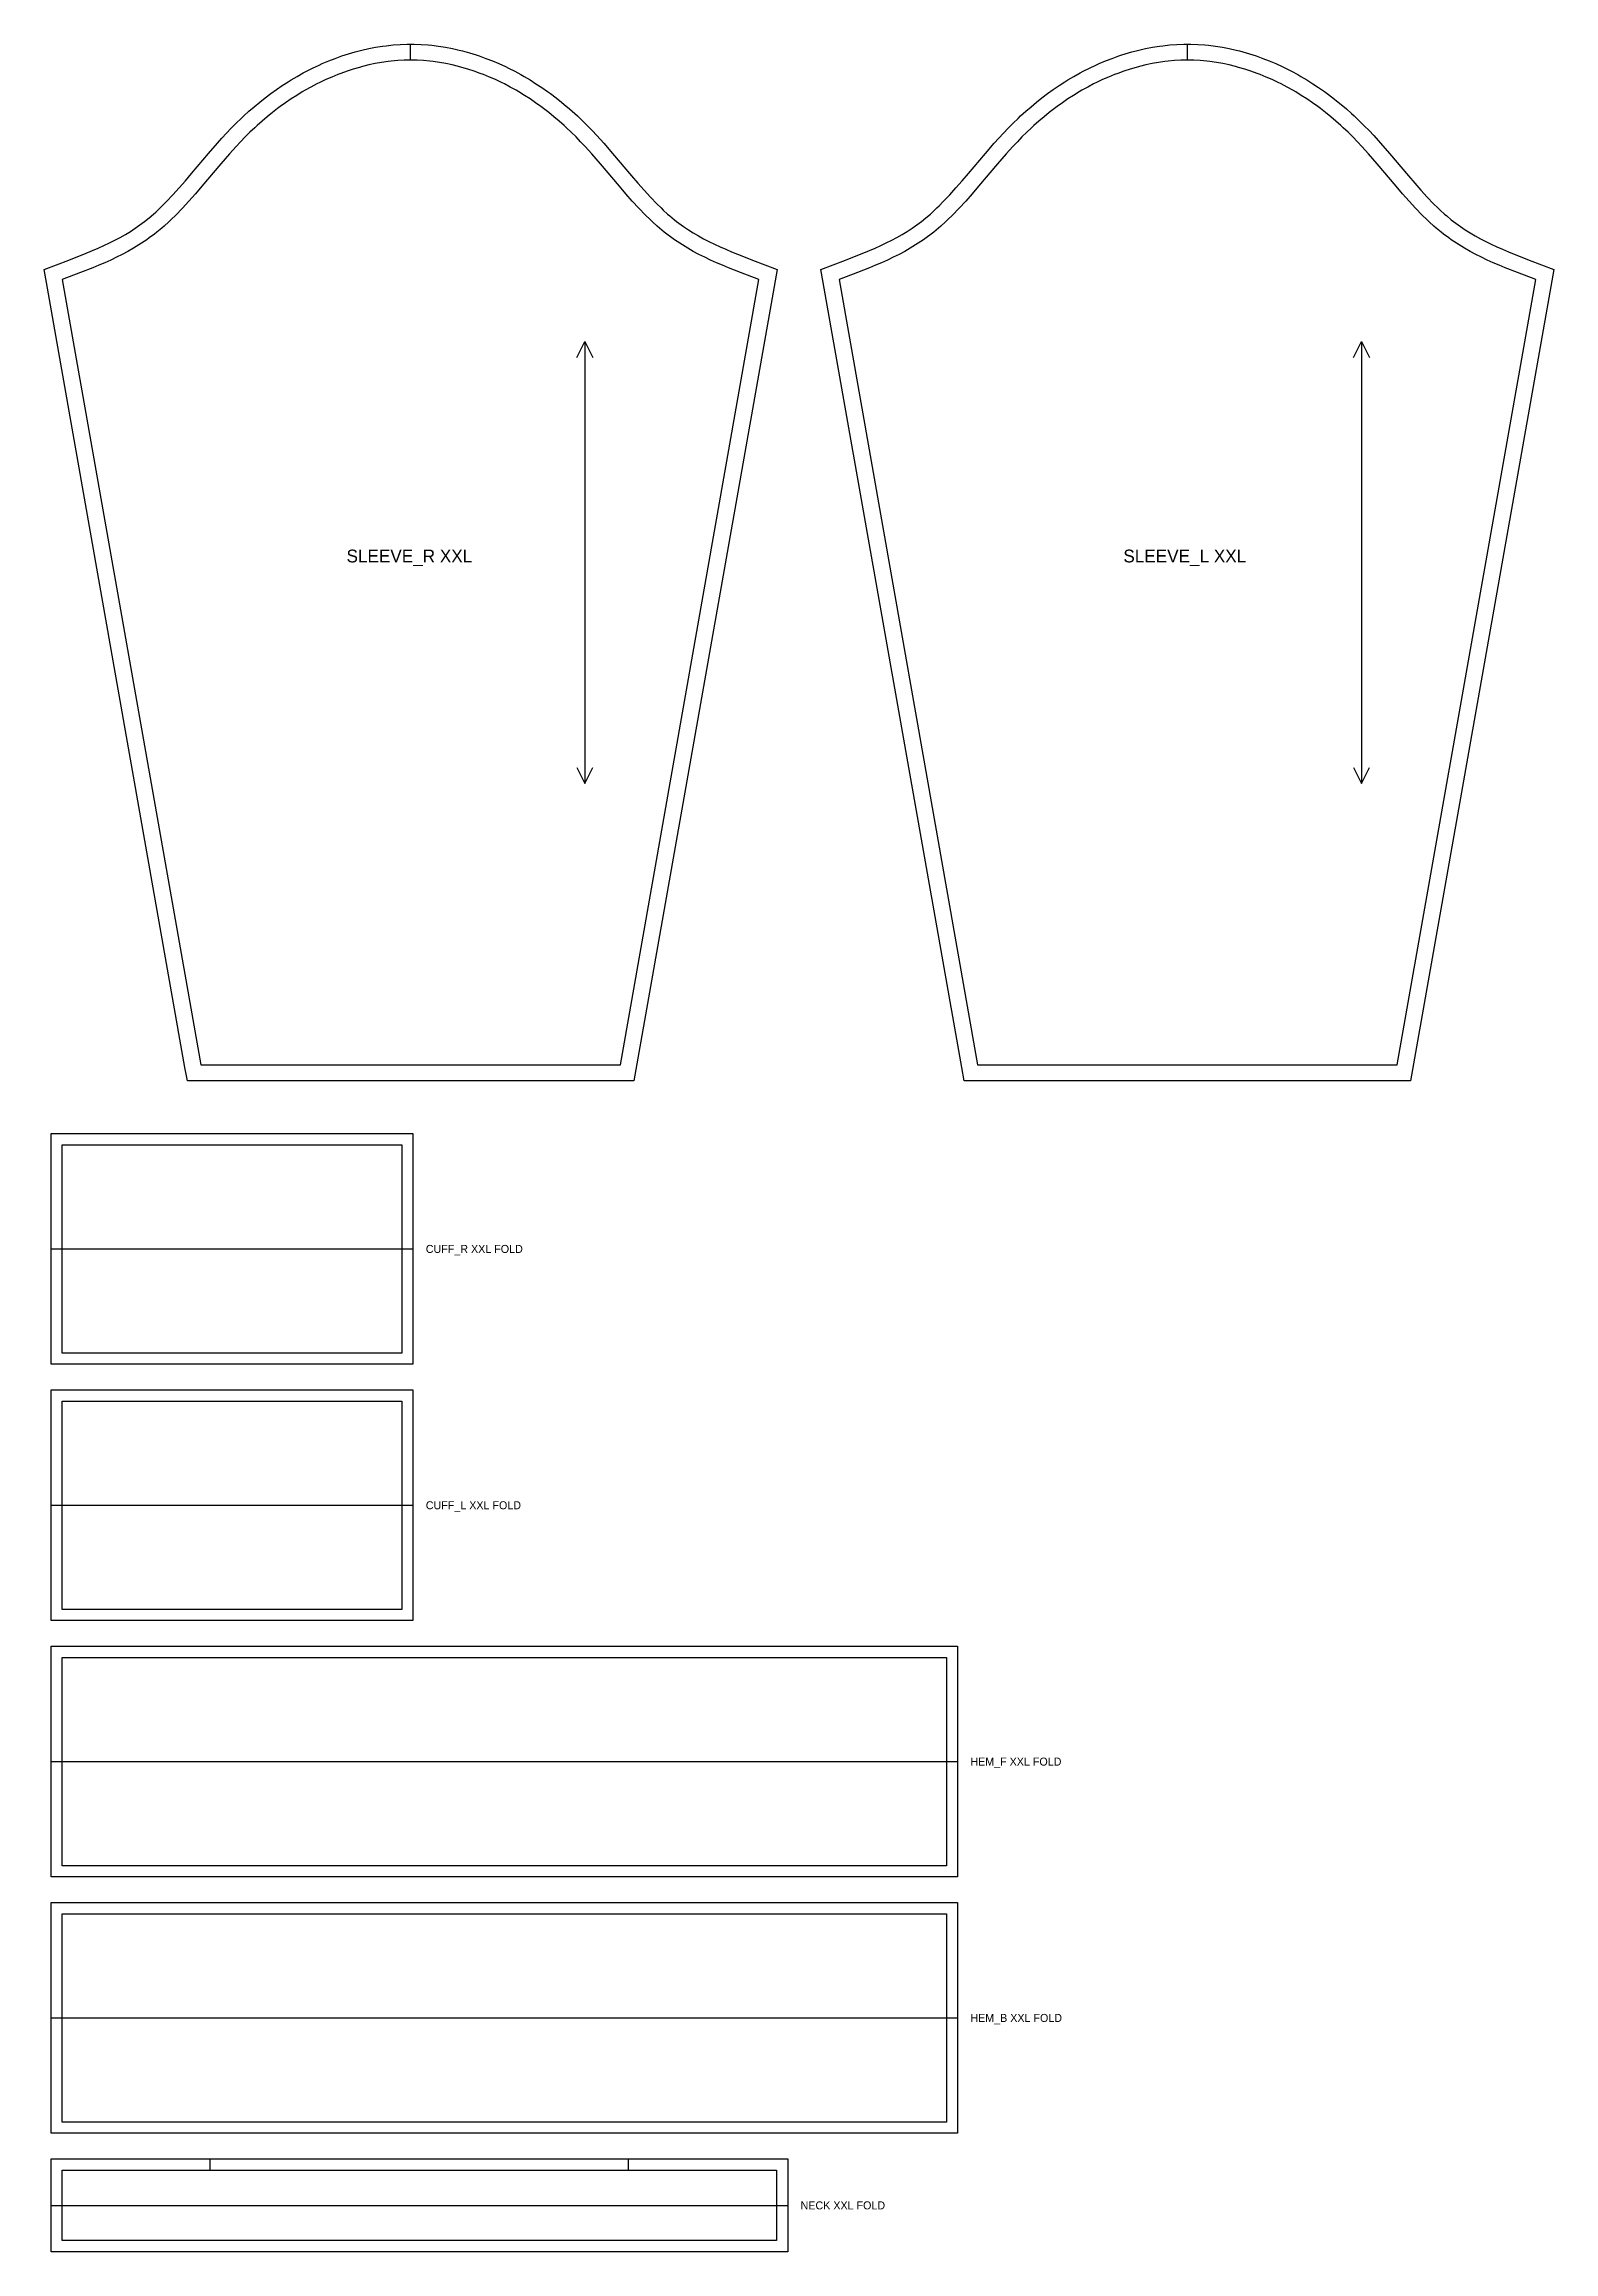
# Model space of a CAD drawing. Extents: x 24 to 1375, y 28 to 2148.
# Drawn here: x 24 to 966, y 28 to 1406 of the extents above; entities that cross this region are included whole.
import ezdxf

# ---------------------------------------------------------------- set-up
doc = ezdxf.new("R2010")
doc.units = 0
for name, color, linetype in [('CUT', 7, 'CONTINUOUS'), ('FOLD', 6, 'CONTINUOUS'), ('GRAIN', 3, 'CONTINUOUS'), ('NOTCH', 1, 'CONTINUOUS'), ('SEW', 5, 'CONTINUOUS'), ('TEXT', 2, 'CONTINUOUS')]:
    doc.layers.add(name, color=color, linetype=linetype)

msp = doc.modelspace()

# ---------------------------------------------------------------- texts
at = {"layer": 'TEXT'}
for s, height, p in [('SLEEVE_R XXL', 8, (212.5, 1082.5)), ('SLEEVE_L XXL', 8, (697.5, 1082.5)), ('CUFF_R XXL FOLD', 5, (262, 651.5)), ('CUFF_L XXL FOLD', 5, (262, 491.5)), ('HEM_F XXL FOLD', 5, (602, 331.5)), ('HEM_B XXL FOLD', 5, (602, 171.5)), ('NECK XXL FOLD', 5, (496, 54.5))]:
    msp.add_text(s, height=height, dxfattribs=at).set_placement(p)

# ---------------------------------------------------------------- linework, layer by layer
at = {"layer": 'CUT'}
for points in [[(25.152, 1257.262), (23.71, 1265.429), (39.108, 1271.25), (44.753, 1273.435), (48.466, 1274.912), (53.944, 1277.177), (57.527, 1278.728), (61.049, 1280.321), (64.502, 1281.961), (67.883, 1283.655), (71.185, 1285.408), (74.403, 1287.226), (77.533, 1289.115), (80.571, 1291.082), (83.512, 1293.131), (86.393, 1295.295), (89.219, 1297.573), (91.998, 1299.961), (93.371, 1301.194), (96.09, 1303.735), (97.437, 1305.04), (100.108, 1307.72), (104.07, 1311.893), (107.995, 1316.229), (111.902, 1320.702), (115.811, 1325.286), (126.412, 1337.842), (131.913, 1344.176), (134.739, 1347.328), (137.625, 1350.457), (140.579, 1353.555), (143.63, 1356.633), (146.773, 1359.674), (148.368, 1361.169), (151.608, 1364.108), (154.912, 1366.975), (158.28, 1369.768), (161.711, 1372.483), (165.205, 1375.118), (168.76, 1377.67), (172.377, 1380.135), (176.055, 1382.51), (177.917, 1383.664), (181.684, 1385.899), (185.511, 1388.036), (187.447, 1389.068), (191.361, 1391.053), (195.332, 1392.933), (197.339, 1393.832), (201.394, 1395.548), (205.504, 1397.149), (209.589, 1398.606), (211.649, 1399.291), (215.805, 1400.572), (217.899, 1401.166), (222.119, 1402.259), (226.376, 1403.222), (230.667, 1404.05), (234.989, 1404.739), (237.16, 1405.029), (241.52, 1405.5), (245.9, 1405.818), (250.297, 1405.98), (252.5, 1406), (254.703, 1405.98), (259.1, 1405.818), (263.48, 1405.5), (265.663, 1405.283), (270.011, 1404.739), (274.333, 1404.05), (278.624, 1403.222), (282.881, 1402.259), (284.996, 1401.728), (289.195, 1400.572), (293.351, 1399.291), (295.411, 1398.606), (299.496, 1397.149), (303.606, 1395.548), (307.661, 1393.832), (311.661, 1392.006), (313.639, 1391.053), (317.553, 1389.068), (321.41, 1386.98), (323.316, 1385.899), (327.083, 1383.664), (330.791, 1381.334), (334.439, 1378.914), (338.025, 1376.405), (339.795, 1375.118), (343.289, 1372.483), (346.72, 1369.768), (348.412, 1368.381), (351.748, 1365.551), (355.02, 1362.647), (356.632, 1361.169), (359.807, 1358.162), (362.915, 1355.089), (365.907, 1352.01), (368.826, 1348.895), (373.087, 1344.176), (378.588, 1337.842), (390.494, 1323.748), (394.4, 1319.198), (398.31, 1314.767), (402.245, 1310.482), (406.224, 1306.369), (408.91, 1303.735), (410.265, 1302.452), (413.002, 1299.961), (414.386, 1298.754), (417.188, 1296.42), (418.607, 1295.295), (421.488, 1293.131), (422.946, 1292.096), (425.936, 1290.089), (429.021, 1288.161), (432.195, 1286.308), (435.456, 1284.523), (438.798, 1282.801), (442.216, 1281.135), (445.704, 1279.519), (449.257, 1277.948), (452.869, 1276.415), (456.534, 1274.912), (460.247, 1273.435), (465.892, 1271.25), (481.29, 1265.429), (391.889, 759), (113.111, 759), (111.652, 767.262)], [(510.152, 1257.262), (508.71, 1265.429), (524.108, 1271.25), (529.753, 1273.435), (533.466, 1274.912), (538.944, 1277.177), (542.527, 1278.728), (546.049, 1280.321), (549.502, 1281.961), (552.883, 1283.655), (556.185, 1285.408), (559.403, 1287.226), (562.533, 1289.115), (565.571, 1291.082), (568.512, 1293.131), (571.393, 1295.295), (574.219, 1297.573), (576.998, 1299.961), (578.371, 1301.194), (581.09, 1303.735), (582.437, 1305.04), (585.108, 1307.72), (589.07, 1311.893), (592.995, 1316.229), (596.902, 1320.702), (600.811, 1325.286), (611.412, 1337.842), (616.913, 1344.176), (619.739, 1347.328), (622.625, 1350.457), (625.579, 1353.555), (628.63, 1356.633), (631.773, 1359.674), (633.368, 1361.169), (636.608, 1364.108), (639.912, 1366.975), (643.28, 1369.768), (646.711, 1372.483), (650.205, 1375.118), (653.76, 1377.67), (657.377, 1380.135), (661.055, 1382.51), (662.917, 1383.664), (666.684, 1385.899), (670.511, 1388.036), (672.447, 1389.068), (676.361, 1391.053), (680.332, 1392.933), (682.339, 1393.832), (686.394, 1395.548), (690.504, 1397.149), (694.589, 1398.606), (696.649, 1399.291), (700.805, 1400.572), (702.899, 1401.166), (707.119, 1402.259), (711.376, 1403.222), (715.667, 1404.05), (719.989, 1404.739), (722.16, 1405.029), (726.52, 1405.5), (730.9, 1405.818), (735.297, 1405.98), (737.5, 1406), (739.703, 1405.98), (744.1, 1405.818), (748.48, 1405.5), (750.663, 1405.283), (755.011, 1404.739), (759.333, 1404.05), (763.624, 1403.222), (767.881, 1402.259), (769.996, 1401.728), (774.195, 1400.572), (778.351, 1399.291), (780.411, 1398.606), (784.496, 1397.149), (788.606, 1395.548), (792.661, 1393.832), (796.661, 1392.006), (798.639, 1391.053), (802.553, 1389.068), (806.41, 1386.98), (808.316, 1385.899), (812.083, 1383.664), (815.791, 1381.334), (819.439, 1378.914), (823.025, 1376.405), (824.795, 1375.118), (828.289, 1372.483), (831.72, 1369.768), (833.412, 1368.381), (836.748, 1365.551), (840.02, 1362.647), (841.632, 1361.169), (844.807, 1358.162), (847.915, 1355.089), (850.907, 1352.01), (853.826, 1348.895), (858.087, 1344.176), (863.588, 1337.842), (875.494, 1323.748), (879.4, 1319.198), (883.31, 1314.767), (887.245, 1310.482), (891.224, 1306.369), (893.91, 1303.735), (895.265, 1302.452), (898.002, 1299.961), (899.386, 1298.754), (902.188, 1296.42), (903.607, 1295.295), (906.488, 1293.131), (907.946, 1292.096), (910.936, 1290.089), (914.021, 1288.161), (917.195, 1286.308), (920.456, 1284.523), (923.798, 1282.801), (927.216, 1281.135), (930.704, 1279.519), (934.257, 1277.948), (937.869, 1276.415), (941.534, 1274.912), (945.247, 1273.435), (950.892, 1271.25), (966.29, 1265.429), (876.889, 759), (598.111, 759), (596.652, 767.262)], [(28, 726), (254, 726), (254, 582), (28, 582)], [(28, 566), (254, 566), (254, 422), (28, 422)], [(28, 406), (594, 406), (594, 262), (28, 262)], [(28, 246), (594, 246), (594, 102), (28, 102)], [(28, 86), (488, 86), (488, 28), (28, 28)]]:
    msp.add_lwpolyline(points, close=True, dxfattribs=at)
at = {"layer": 'FOLD'}
for points in [[(28, 654), (254, 654)], [(28, 494), (254, 494)], [(28, 334), (594, 334)], [(28, 174), (594, 174)], [(28, 57), (488, 57)]]:
    msp.add_lwpolyline(points, dxfattribs=at)
at = {"layer": 'GRAIN'}
for points in [[(356.25, 1210.44), (361.25, 1220.44), (366.25, 1210.44)], [(361.25, 1220.44), (361.25, 944.56)], [(841.25, 1210.44), (846.25, 1220.44), (851.25, 1210.44)], [(846.25, 1220.44), (846.25, 944.56)], [(356.25, 954.56), (361.25, 944.56), (366.25, 954.56)], [(841.25, 954.56), (846.25, 944.56), (851.25, 954.56)]]:
    msp.add_lwpolyline(points, dxfattribs=at)
at = {"layer": 'NOTCH'}
for points in [[(252.5, 1396), (252.5, 1406)], [(737.5, 1396), (737.5, 1406)], [(127.411, 79), (127.411, 86)], [(388.589, 79), (388.589, 86)]]:
    msp.add_lwpolyline(points, dxfattribs=at)
at = {"layer": 'SEW'}
for points in [[(35, 1259), (121.5, 769), (383.5, 769), (470, 1259), (458.495, 1263.383), (450.903, 1266.407), (447.148, 1267.972), (443.428, 1269.583), (439.749, 1271.247), (436.116, 1272.972), (432.536, 1274.766), (429.014, 1276.636), (425.556, 1278.59), (423.853, 1279.6), (420.502, 1281.694), (417.23, 1283.891), (415.625, 1285.03), (412.463, 1287.406), (410.912, 1288.635), (407.87, 1291.169), (406.376, 1292.472), (403.438, 1295.145), (401.992, 1296.513), (399.143, 1299.308), (394.962, 1303.63), (390.873, 1308.082), (386.851, 1312.639), (382.875, 1317.271), (370.985, 1331.346), (365.601, 1337.545), (361.475, 1342.116), (358.67, 1345.109), (355.812, 1348.05), (352.853, 1350.975), (349.833, 1353.836), (348.301, 1355.241), (345.194, 1357.998), (342.028, 1360.684), (338.806, 1363.294), (335.528, 1365.827), (333.869, 1367.064), (330.508, 1369.476), (327.093, 1371.803), (323.625, 1374.043), (320.105, 1376.193), (318.325, 1377.233), (314.728, 1379.243), (311.08, 1381.155), (309.237, 1382.074), (305.515, 1383.836), (301.745, 1385.494), (297.927, 1387.045), (296, 1387.78), (292.188, 1389.14), (288.334, 1390.39), (284.445, 1391.525), (282.488, 1392.048), (278.551, 1393.004), (274.588, 1393.835), (270.602, 1394.537), (266.598, 1395.107), (264.591, 1395.341), (260.567, 1395.704), (256.536, 1395.925), (252.5, 1396), (248.464, 1395.925), (244.433, 1395.704), (240.409, 1395.341), (238.402, 1395.107), (234.398, 1394.537), (230.412, 1393.835), (226.449, 1393.004), (222.512, 1392.048), (220.555, 1391.525), (216.666, 1390.39), (212.812, 1389.14), (209, 1387.78), (207.073, 1387.045), (203.255, 1385.494), (199.485, 1383.836), (195.763, 1382.074), (193.92, 1381.155), (190.272, 1379.243), (186.675, 1377.233), (184.895, 1376.193), (181.375, 1374.043), (177.907, 1371.803), (174.492, 1369.476), (171.131, 1367.064), (169.472, 1365.827), (166.194, 1363.294), (162.972, 1360.684), (159.806, 1357.998), (156.699, 1355.241), (155.167, 1353.836), (152.147, 1350.975), (149.188, 1348.05), (146.33, 1345.109), (143.525, 1342.116), (139.399, 1337.545), (134.015, 1331.346), (122.125, 1317.271), (118.149, 1312.639), (114.127, 1308.082), (110.038, 1303.63), (105.857, 1299.308), (103.008, 1296.513), (101.562, 1295.145), (98.624, 1292.472), (97.13, 1291.169), (94.088, 1288.635), (92.537, 1287.406), (89.375, 1285.03), (87.77, 1283.891), (84.498, 1281.694), (81.147, 1279.6), (79.444, 1278.59), (75.986, 1276.636), (72.464, 1274.766), (68.884, 1272.972), (65.251, 1271.247), (61.572, 1269.583), (57.852, 1267.972), (54.097, 1266.407), (46.505, 1263.383)], [(520, 1259), (606.5, 769), (868.5, 769), (955, 1259), (943.495, 1263.383), (935.903, 1266.407), (932.148, 1267.972), (928.428, 1269.583), (924.749, 1271.247), (921.116, 1272.972), (917.536, 1274.766), (914.014, 1276.636), (910.556, 1278.59), (908.853, 1279.6), (905.502, 1281.694), (902.23, 1283.891), (900.625, 1285.03), (897.463, 1287.406), (895.912, 1288.635), (892.87, 1291.169), (891.376, 1292.472), (888.438, 1295.145), (886.992, 1296.513), (884.143, 1299.308), (879.962, 1303.63), (875.873, 1308.082), (871.851, 1312.639), (867.875, 1317.271), (855.985, 1331.346), (850.601, 1337.545), (846.475, 1342.116), (843.67, 1345.109), (840.813, 1348.05), (837.853, 1350.975), (834.833, 1353.836), (833.301, 1355.241), (830.194, 1357.998), (827.028, 1360.684), (823.806, 1363.294), (820.528, 1365.827), (818.869, 1367.064), (815.508, 1369.476), (812.093, 1371.803), (808.625, 1374.043), (805.105, 1376.193), (803.325, 1377.233), (799.728, 1379.243), (796.08, 1381.155), (794.237, 1382.074), (790.515, 1383.836), (786.745, 1385.494), (782.927, 1387.045), (781, 1387.78), (777.188, 1389.14), (773.334, 1390.39), (769.445, 1391.525), (767.488, 1392.048), (763.551, 1393.004), (759.588, 1393.835), (755.602, 1394.537), (751.598, 1395.107), (749.591, 1395.341), (745.567, 1395.704), (741.536, 1395.925), (737.5, 1396), (733.464, 1395.925), (729.433, 1395.704), (725.409, 1395.341), (723.402, 1395.107), (719.398, 1394.537), (715.412, 1393.835), (711.449, 1393.004), (707.512, 1392.048), (705.555, 1391.525), (701.666, 1390.39), (697.812, 1389.14), (694, 1387.78), (692.073, 1387.045), (688.255, 1385.494), (684.485, 1383.836), (680.763, 1382.074), (678.92, 1381.155), (675.272, 1379.243), (671.675, 1377.233), (669.895, 1376.193), (666.375, 1374.043), (662.907, 1371.803), (659.492, 1369.476), (656.131, 1367.064), (654.472, 1365.827), (651.194, 1363.294), (647.972, 1360.684), (644.806, 1357.998), (641.699, 1355.241), (640.167, 1353.836), (637.147, 1350.975), (634.188, 1348.05), (631.33, 1345.109), (628.525, 1342.116), (624.399, 1337.545), (619.015, 1331.346), (607.125, 1317.271), (603.149, 1312.639), (599.127, 1308.082), (595.038, 1303.63), (590.857, 1299.308), (588.008, 1296.513), (586.562, 1295.145), (583.624, 1292.472), (582.13, 1291.169), (579.088, 1288.635), (577.537, 1287.406), (574.375, 1285.03), (572.77, 1283.891), (569.498, 1281.694), (566.147, 1279.6), (564.444, 1278.59), (560.986, 1276.636), (557.464, 1274.766), (553.884, 1272.972), (550.251, 1271.247), (546.572, 1269.583), (542.852, 1267.972), (539.097, 1266.407), (531.505, 1263.383)], [(35, 719), (247, 719), (247, 589), (35, 589)], [(35, 559), (247, 559), (247, 429), (35, 429)], [(35, 399), (587, 399), (587, 269), (35, 269)], [(35, 239), (587, 239), (587, 109), (35, 109)], [(35, 79), (481, 79), (481, 35), (35, 35)]]:
    msp.add_lwpolyline(points, close=True, dxfattribs=at)

msp.set_redraw_order([(e.dxf.handle, doc.entitydb.next_handle()) for e in msp.query("TEXT MTEXT ATTDEF DIMENSION ARC_DIMENSION")])  # texts and dimensions are drawn at this point

doc.saveas('drawing.dxf')
